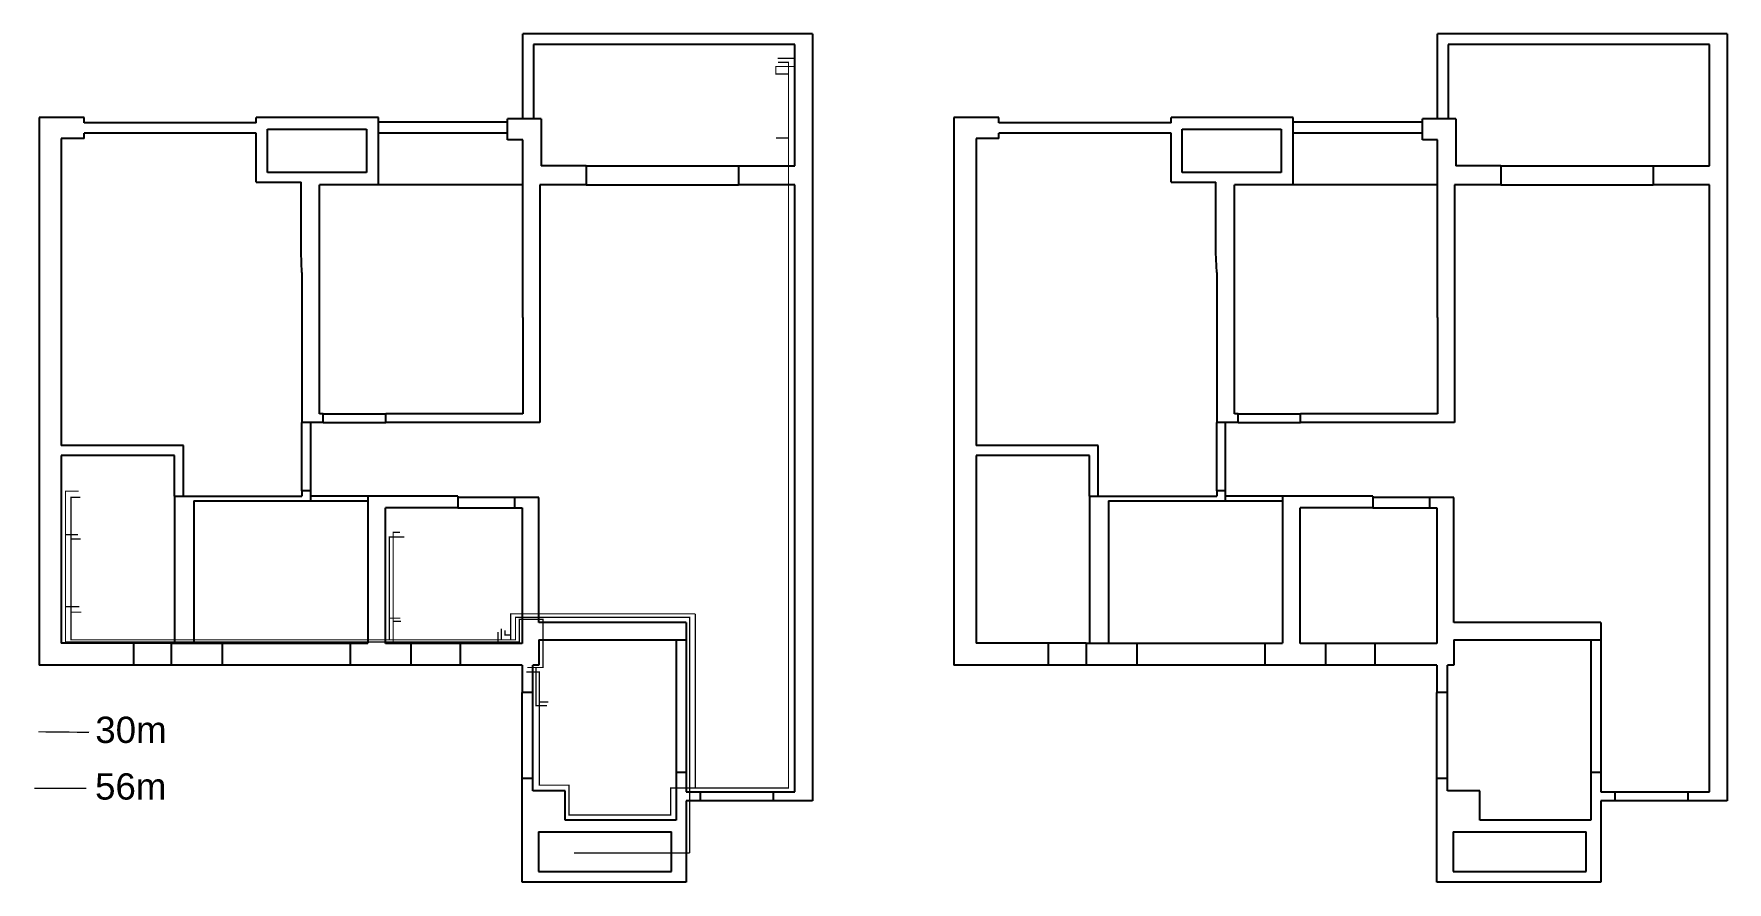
# Model space of a CAD drawing. Header units: millimetres. Extents: x -1666 to 220555, y -7114 to 28673.
# Drawn here: x 60538 to 83545, y 17153 to 28673 of the extents above; entities that cross this region are included whole.
import ezdxf

# ---------------------------------------------------------------- set-up
doc = ezdxf.new("R2010")
doc.units = ezdxf.units.MM
doc.header["$LTSCALE"] = 80
doc.styles.get("Standard").update_dxf_attribs({"font": 'arial.ttf'})

msp = doc.modelspace()

# ---------------------------------------------------------------- texts
at = {"color": 41, "true_color": 0xf4ee51, "char_height": 356.8172, "attachment_point": 1}
for s, insert in [('30m', (61372.455, 19399.551)), ('56m', (61369.302, 18630.551))]:
    msp.add_mtext_dynamic_manual_height_columns(s, width=197330.18505, gutter_width=1784.086, heights=[0], dxfattribs=dict(at, insert=insert))

# ---------------------------------------------------------------- linework, layer by layer
at = {"color": 2, "true_color": 0xf1eb1f}
for p, q in [((67180.498, 27517.843), (67180.498, 28672.843)), ((71115.498, 28672.843), (67180.498, 28672.843)), ((71115.498, 28672.843), (71115.498, 18257.843)), ((79609.74, 27517.843), (79609.74, 28672.843)), ((83544.74, 28672.843), (79609.74, 28672.843)), ((83544.74, 28672.843), (83544.74, 18257.843)), ((70875.498, 28527.843), (67325.498, 28527.843)), ((67325.498, 28527.843), (67325.498, 27517.843)), ((70875.498, 26882.843), (70875.498, 28527.843)), ((83304.74, 28527.843), (79754.74, 28527.843)), ((79754.74, 28527.843), (79754.74, 27517.843)), ((83304.74, 26882.843), (83304.74, 28527.843)), ((61220.498, 27537.843), (60610.498, 27537.843)), ((60610.498, 27537.843), (60610.498, 20097.843)), ((61220.498, 27465.343), (61220.498, 27537.843)), ((63560.498, 27465.343), (61220.498, 27465.343)), ((65220.498, 27537.843), (63560.498, 27537.843)), ((63560.498, 27465.343), (63560.498, 27537.843)), ((63712.052, 27380.511), (65058.072, 27380.511)), ((63712.052, 26790.781), (63712.052, 27380.511)), ((65058.072, 27380.511), (65058.072, 26790.781)), ((65220.498, 27472.843), (65220.498, 27537.843)), ((66975.498, 27472.843), (65220.498, 27472.843)), ((66975.498, 27232.843), (66975.498, 27517.843)), ((67430.498, 27517.843), (66975.498, 27517.843)), ((67430.498, 27517.843), (67430.498, 26882.843)), ((73649.74, 27537.843), (73039.74, 27537.843)), ((73039.74, 27537.843), (73039.74, 20097.843)), ((73649.74, 27465.343), (73649.74, 27537.843)), ((75989.74, 27465.343), (73649.74, 27465.343)), ((77649.74, 27537.843), (75989.74, 27537.843)), ((75989.74, 27465.343), (75989.74, 27537.843)), ((76141.294, 27380.511), (77487.314, 27380.511)), ((76141.294, 26790.781), (76141.294, 27380.511)), ((77487.314, 27380.511), (77487.314, 26790.781)), ((77649.74, 27472.843), (77649.74, 27537.843)), ((79404.74, 27472.843), (77649.74, 27472.843)), ((79404.74, 27232.843), (79404.74, 27517.843)), ((79859.74, 27517.843), (79404.74, 27517.843)), ((79859.74, 27517.843), (79859.74, 26882.843)), ((60910.498, 27252.843), (60910.498, 23082.843)), ((61220.498, 27252.843), (60910.498, 27252.843)), ((61220.498, 27252.843), (61220.498, 27325.343)), ((63560.498, 27325.343), (61220.498, 27325.343)), ((63560.498, 26657.843), (63560.498, 27325.343)), ((66975.498, 27322.843), (65220.498, 27322.843)), ((65220.498, 26622.843), (65220.498, 27322.843)), ((67180.498, 27232.843), (66975.498, 27232.843)), ((67180.498, 24822.843), (67180.498, 27232.843)), ((73339.74, 27252.843), (73339.74, 23082.843)), ((73649.74, 27252.843), (73339.74, 27252.843)), ((73649.74, 27252.843), (73649.74, 27325.343)), ((75989.74, 27325.343), (73649.74, 27325.343)), ((75989.74, 26657.843), (75989.74, 27325.343)), ((79404.74, 27322.843), (77649.74, 27322.843)), ((77649.74, 26622.843), (77649.74, 27322.843)), ((79609.74, 27232.843), (79404.74, 27232.843)), ((79609.74, 24822.843), (79609.74, 27232.843)), ((65058.072, 26790.781), (63712.052, 26790.781)), ((68040.498, 26882.843), (67430.498, 26882.843)), ((68040.498, 26882.843), (68040.498, 26622.843)), ((70110.498, 26882.843), (70110.498, 26622.843)), ((70110.498, 26882.843), (70875.498, 26882.843)), ((77487.314, 26790.781), (76141.294, 26790.781)), ((80469.74, 26882.843), (79859.74, 26882.843)), ((80469.74, 26882.843), (80469.74, 26622.843)), ((82539.74, 26882.843), (82539.74, 26622.843)), ((82539.74, 26882.843), (83304.74, 26882.843)), ((63560.498, 26657.843), (64170.498, 26657.843)), ((64170.498, 25702.843), (64170.498, 26657.843)), ((64420.498, 23512.843), (64420.498, 26622.843)), ((67180.498, 26622.843), (65220.498, 26622.843)), ((68040.498, 26622.843), (67410.498, 26622.843)), ((67410.498, 26622.843), (67410.498, 23392.843)), ((70875.498, 26622.843), (70110.498, 26622.843)), ((70875.498, 18377.843), (70875.498, 26622.843)), ((75989.74, 26657.843), (76599.74, 26657.843)), ((76599.74, 25702.843), (76599.74, 26657.843)), ((76849.74, 23512.843), (76849.74, 26622.843)), ((79609.74, 26622.843), (77649.74, 26622.843)), ((80469.74, 26622.843), (79839.74, 26622.843)), ((79839.74, 26622.843), (79839.74, 23392.843)), ((83304.74, 26622.843), (82539.74, 26622.843)), ((83304.74, 18377.843), (83304.74, 26622.843)), ((64180.498, 25432.843), (64170.498, 25702.843)), ((76609.74, 25432.843), (76599.74, 25702.843)), ((64180.498, 25432.843), (64180.498, 23392.843)), ((76609.74, 25432.843), (76609.74, 23392.843)), ((67180.498, 24822.843), (67180.498, 23512.843)), ((79609.74, 24822.843), (79609.74, 23512.843)), ((64470.498, 23512.843), (64420.498, 23512.843)), ((64470.498, 23392.843), (64470.498, 23512.843)), ((67180.498, 23512.843), (65320.498, 23512.843)), ((65320.498, 23392.843), (65320.498, 23512.843)), ((76899.74, 23512.843), (76849.74, 23512.843)), ((76899.74, 23392.843), (76899.74, 23512.843)), ((79609.74, 23512.843), (77749.74, 23512.843)), ((77749.74, 23392.843), (77749.74, 23512.843)), ((64470.498, 23392.843), (64420.498, 23392.843)), ((67410.498, 23392.843), (65320.498, 23392.843)), ((76899.74, 23392.843), (76849.74, 23392.843)), ((79839.74, 23392.843), (77749.74, 23392.843)), ((62570.498, 23082.843), (60910.498, 23082.843)), ((74999.74, 23082.843), (73339.74, 23082.843)), ((60910.498, 22947.843), (60910.498, 20397.843)), ((62450.498, 22947.843), (60910.498, 22947.843)), ((73339.74, 22947.843), (73339.74, 20397.843)), ((74879.74, 22947.843), (73339.74, 22947.843)), ((62450.498, 22392.843), (64180.498, 22392.843)), ((62450.498, 22392.843), (62450.498, 20397.843)), ((62710.498, 22332.843), (64300.498, 22332.843)), ((64180.498, 22467.843), (64180.498, 22392.843)), ((64300.498, 22467.843), (64180.498, 22467.843)), ((64300.498, 22332.843), (64300.498, 22467.843)), ((66300.498, 22392.843), (65075.498, 22392.843)), ((66300.498, 22392.843), (66300.498, 22237.843)), ((67400.498, 22377.843), (67070.498, 22377.843)), ((67070.498, 22377.843), (67070.498, 22237.843)), ((67400.498, 20677.843), (67400.498, 22377.843)), ((74879.74, 22392.843), (76609.74, 22392.843)), ((74879.74, 22392.843), (74879.74, 20397.843)), ((75139.74, 22332.843), (76729.74, 22332.843)), ((76609.74, 22467.843), (76609.74, 22392.843)), ((76729.74, 22467.843), (76609.74, 22467.843)), ((76729.74, 22332.843), (76729.74, 22467.843)), ((78729.74, 22392.843), (77504.74, 22392.843)), ((78729.74, 22392.843), (78729.74, 22237.843)), ((79829.74, 22377.843), (79499.74, 22377.843)), ((79499.74, 22377.843), (79499.74, 22237.843)), ((79829.74, 20677.843), (79829.74, 22377.843)), ((65315.498, 20392.843), (65315.498, 22237.843)), ((66300.498, 22237.843), (65315.498, 22237.843)), ((67070.498, 22237.843), (67170.498, 22237.843)), ((67170.498, 22237.843), (67170.498, 20392.843)), ((77744.74, 20392.843), (77744.74, 22237.843)), ((78729.74, 22237.843), (77744.74, 22237.843)), ((79499.74, 22237.843), (79599.74, 22237.843)), ((79599.74, 22237.843), (79599.74, 20392.843)), ((69400.498, 20677.843), (67400.498, 20677.843)), ((69400.498, 20677.843), (69400.498, 18377.843)), ((81829.74, 20677.843), (79829.74, 20677.843)), ((81829.74, 20677.843), (81829.74, 18377.843)), ((62405.498, 20397.843), (60910.498, 20397.843)), ((61890.498, 20397.843), (61890.498, 20097.843)), ((62405.498, 20397.843), (62405.498, 20097.843)), ((63095.498, 20397.843), (63095.498, 20097.843)), ((64840.498, 20097.843), (64840.498, 20397.843)), ((65660.498, 20392.843), (65315.498, 20392.843)), ((65660.498, 20392.843), (65660.498, 20097.843)), ((67170.498, 20392.843), (65660.498, 20392.843)), ((66330.498, 20392.843), (66330.498, 20097.843)), ((67400.498, 20442.843), (69265.498, 20442.843)), ((67400.498, 20442.843), (67400.498, 20097.843)), ((74834.74, 20397.843), (73339.74, 20397.843)), ((74319.74, 20397.843), (74319.74, 20097.843)), ((74834.74, 20397.843), (74834.74, 20097.843)), ((75524.74, 20397.843), (75524.74, 20097.843)), ((77269.74, 20097.843), (77269.74, 20397.843)), ((78089.74, 20392.843), (77744.74, 20392.843)), ((78089.74, 20392.843), (78089.74, 20097.843)), ((79599.74, 20392.843), (78089.74, 20392.843)), ((78759.74, 20392.843), (78759.74, 20097.843)), ((79829.74, 20442.843), (81694.74, 20442.843)), ((79829.74, 20442.843), (79829.74, 20097.843)), ((62405.498, 20097.843), (60610.498, 20097.843)), ((64840.498, 20097.843), (62405.498, 20097.843)), ((65660.498, 20097.843), (64840.498, 20097.843)), ((67170.498, 20097.843), (65660.498, 20097.843)), ((67170.498, 20097.843), (67170.498, 19727.843)), ((67400.498, 20097.843), (67315.498, 20097.843)), ((67315.498, 19727.843), (67315.498, 20097.843)), ((74834.74, 20097.843), (73039.74, 20097.843)), ((77269.74, 20097.843), (74834.74, 20097.843)), ((78089.74, 20097.843), (77269.74, 20097.843)), ((79599.74, 20097.843), (78089.74, 20097.843)), ((79599.74, 20097.843), (79599.74, 19727.843)), ((79829.74, 20097.843), (79744.74, 20097.843)), ((79744.74, 19727.843), (79744.74, 20097.843)), ((67315.498, 19727.843), (67170.498, 19727.843)), ((79744.74, 19727.843), (79599.74, 19727.843)), ((69400.498, 18642.843), (69265.498, 18642.843)), ((81829.74, 18642.843), (81694.74, 18642.843)), ((67315.498, 18557.843), (67170.498, 18557.843)), ((67315.498, 18392.843), (67315.498, 18557.843)), ((69265.498, 18592.843), (69265.498, 17992.843)), ((79744.74, 18557.843), (79599.74, 18557.843)), ((79744.74, 18392.843), (79744.74, 18557.843)), ((81694.74, 18592.843), (81694.74, 17992.843)), ((67755.498, 18392.843), (67315.498, 18392.843)), ((67755.498, 17992.843), (67755.498, 18392.843)), ((69400.498, 18377.843), (69595.498, 18377.843)), ((70585.498, 18257.843), (69400.498, 18257.843)), ((69400.498, 18257.843), (69400.498, 17152.843)), ((69400.498, 18257.843), (69400.498, 17992.843)), ((69595.498, 18257.843), (69595.498, 18377.843)), ((70585.498, 18377.843), (70875.498, 18377.843)), ((70585.498, 18257.843), (70585.498, 18377.843)), ((71115.498, 18257.843), (70585.498, 18257.843)), ((80184.74, 18392.843), (79744.74, 18392.843)), ((80184.74, 17992.843), (80184.74, 18392.843)), ((81829.74, 18377.843), (82024.74, 18377.843)), ((83014.74, 18257.843), (81829.74, 18257.843)), ((81829.74, 18257.843), (81829.74, 17152.843)), ((81829.74, 18257.843), (81829.74, 17992.843)), ((82024.74, 18257.843), (82024.74, 18377.843)), ((83014.74, 18377.843), (83304.74, 18377.843)), ((83014.74, 18257.843), (83014.74, 18377.843)), ((83544.74, 18257.843), (83014.74, 18257.843)), ((69265.498, 17992.843), (67755.498, 17992.843)), ((81694.74, 17992.843), (80184.74, 17992.843)), ((67393.175, 17837.426), (67393.175, 17297.449)), ((67393.175, 17837.426), (69199.908, 17837.426)), ((69199.908, 17297.449), (69199.908, 17837.426)), ((79822.417, 17837.426), (79822.417, 17297.449)), ((79822.417, 17837.426), (81629.149, 17837.426)), ((81629.149, 17297.449), (81629.149, 17837.426)), ((67393.175, 17297.449), (69199.908, 17297.449)), ((79822.417, 17297.449), (81629.149, 17297.449)), ((69400.498, 17152.843), (67170.498, 17152.843)), ((81829.74, 17152.843), (79599.74, 17152.843))]:
    msp.add_line(p, q, dxfattribs=at)
at = {"color": 41, "true_color": 0xf4ee51}
for p, q in [((65220.498, 27322.843), (65220.498, 27537.843)), ((77649.74, 27322.843), (77649.74, 27537.843)), ((68040.498, 26882.843), (70110.498, 26882.843)), ((80469.74, 26882.843), (82539.74, 26882.843)), ((65220.498, 26622.843), (64420.498, 26622.843)), ((68040.498, 26622.843), (70110.498, 26622.843)), ((77649.74, 26622.843), (76849.74, 26622.843)), ((80469.74, 26622.843), (82539.74, 26622.843)), ((64470.498, 23512.843), (65320.498, 23512.843)), ((76899.74, 23512.843), (77749.74, 23512.843)), ((64470.498, 23392.843), (64180.498, 23392.843)), ((64180.498, 22467.843), (64180.498, 23392.843)), ((64300.498, 22467.843), (64300.498, 23392.843)), ((64470.498, 23392.843), (65320.498, 23392.843)), ((76899.74, 23392.843), (76609.74, 23392.843)), ((76609.74, 22467.843), (76609.74, 23392.843)), ((76729.74, 22467.843), (76729.74, 23392.843)), ((76899.74, 23392.843), (77749.74, 23392.843)), ((62570.498, 22392.843), (62570.498, 23082.843)), ((74999.74, 22392.843), (74999.74, 23082.843)), ((62450.498, 22392.843), (62450.498, 22947.843)), ((74879.74, 22392.843), (74879.74, 22947.843)), ((62710.498, 22332.843), (62710.498, 20397.843)), ((65075.498, 22392.843), (64300.498, 22392.843)), ((64300.498, 22332.843), (65075.498, 22332.843)), ((65075.498, 22392.843), (65075.498, 20397.843)), ((67070.498, 22377.843), (66300.498, 22377.843)), ((75139.74, 22332.843), (75139.74, 20397.843)), ((77504.74, 22392.843), (76729.74, 22392.843)), ((76729.74, 22332.843), (77504.74, 22332.843)), ((77504.74, 22392.843), (77504.74, 20397.843)), ((79499.74, 22377.843), (78729.74, 22377.843)), ((66300.498, 22237.843), (67070.498, 22237.843)), ((78729.74, 22237.843), (79499.74, 22237.843)), ((62405.498, 20397.843), (62450.498, 20397.843)), ((62450.498, 20397.843), (62710.498, 20397.843)), ((62710.498, 20397.843), (63095.498, 20397.843)), ((63095.498, 20397.843), (64840.498, 20397.843)), ((64840.498, 20397.843), (65075.498, 20397.843)), ((69265.498, 20442.843), (69265.498, 20356.713)), ((69265.498, 20442.843), (69400.498, 20442.843)), ((69265.498, 20356.713), (69265.498, 18592.843)), ((74834.74, 20397.843), (74879.74, 20397.843)), ((74879.74, 20397.843), (75139.74, 20397.843)), ((75139.74, 20397.843), (75524.74, 20397.843)), ((75524.74, 20397.843), (77269.74, 20397.843)), ((77269.74, 20397.843), (77504.74, 20397.843)), ((81694.74, 20442.843), (81694.74, 20356.713)), ((81694.74, 20442.843), (81829.74, 20442.843)), ((81694.74, 20356.713), (81694.74, 18592.843)), ((67170.498, 17152.843), (67170.498, 19727.843)), ((67315.498, 18557.843), (67315.498, 19727.843)), ((79599.74, 17152.843), (79599.74, 19727.843)), ((79744.74, 18557.843), (79744.74, 19727.843)), ((69595.498, 18377.843), (70585.498, 18377.843)), ((82024.74, 18377.843), (83014.74, 18377.843))]:
    msp.add_line(p, q, dxfattribs=at)
at = {"color": 1, "const_width": 17}
for points in [[(70875.498, 28340.1), (70643.475, 28340.1)], [(70875.498, 28229.513), (70875.498, 28340.1)], [(70875.498, 28229.513), (70690.514, 28229.513)], [(60967.416, 20894.742), (60967.416, 22462.844), (61148.841, 22462.844)], [(60967.416, 21871.085), (61136.938, 21871.085)], [(65420.288, 20693.638), (65420.288, 21901.629), (65514.411, 21901.629)], [(65420.288, 20413.039), (60967.416, 20413.039), (60967.416, 20894.742)], [(60967.416, 20894.742), (61157.858, 20894.742)], [(67361.982, 20067.52), (67454.33, 20067.52), (67454.33, 20721.698), (67132.905, 20721.698), (67132.905, 20413.039), (66843.302, 20413.039), (66843.302, 20547.98)], [(66843.302, 20413.039), (65420.288, 20413.039), (65420.288, 20693.638), (65528.167, 20693.638)], [(67244.012, 20067.52), (67361.982, 20067.52), (67361.982, 19550.528), (67511.428, 19550.528)], [(60597.361, 19194.392), (61289.333, 19187.046)]]:
    msp.add_lwpolyline(points, dxfattribs=at)
at = {"color": 3, "const_width": 17}
for points in [[(69450.123, 18430.435), (69525.334, 18430.435), (70790.799, 18430.435), (70790.799, 28288.014), (70649.216, 28288.014)], [(70790.799, 28129.368), (70619.776, 28129.368), (70619.776, 28229.513), (70690.514, 28229.513)], [(70790.799, 27257.358), (70619.465, 27257.358)], [(61041.011, 21811.861), (61041.011, 22379.508), (61171.447, 22379.508)], [(61041.011, 20819.531), (61041.011, 21811.861), (61175.655, 21811.861)], [(65366.147, 20737.415), (65366.147, 21839.95), (65571.319, 21839.95)], [(67017.657, 20443.057), (65366.147, 20443.057), (61041.011, 20443.057), (61041.011, 20819.531), (61184.07, 20819.531)], [(65366.147, 20443.057), (65366.147, 20737.415), (65516.895, 20737.415)], [(69525.334, 20796.383), (67017.657, 20796.383), (67017.657, 20510.25), (66940.957, 20510.25), (66940.957, 20572.472)], [(69525.334, 18430.435), (69525.334, 20796.383)], [(67017.657, 20510.25), (67017.657, 20443.057)], [(67404.397, 19600.502), (67404.397, 20005.16), (67228.529, 20005.16)], [(69450.123, 18430.435), (69190.242, 18430.435), (69190.242, 18064.051), (67810.45, 18064.051), (67810.45, 18469.831), (67404.397, 18469.831), (67404.397, 19600.502), (67526.608, 19600.502)], [(61251.308, 18425.402), (60546.483, 18425.402)]]:
    msp.add_lwpolyline(points, dxfattribs=at)
at = {"color": 41, "true_color": 0xf4ee51, "const_width": 17}
for points in [[(69450.123, 17549.263), (69450.123, 20749.788), (67464.063, 20749.788), (67081.615, 20749.788), (67081.615, 20443.057), (66890.421, 20443.057), (66890.421, 20595.129)], [(67875.654, 17549.263), (69450.123, 17549.263)]]:
    msp.add_lwpolyline(points, dxfattribs=at)

msp.set_redraw_order([(e.dxf.handle, doc.entitydb.next_handle()) for e in msp.query("TEXT MTEXT ATTDEF DIMENSION ARC_DIMENSION")])  # texts and dimensions are drawn at this point

doc.saveas('drawing.dxf')
